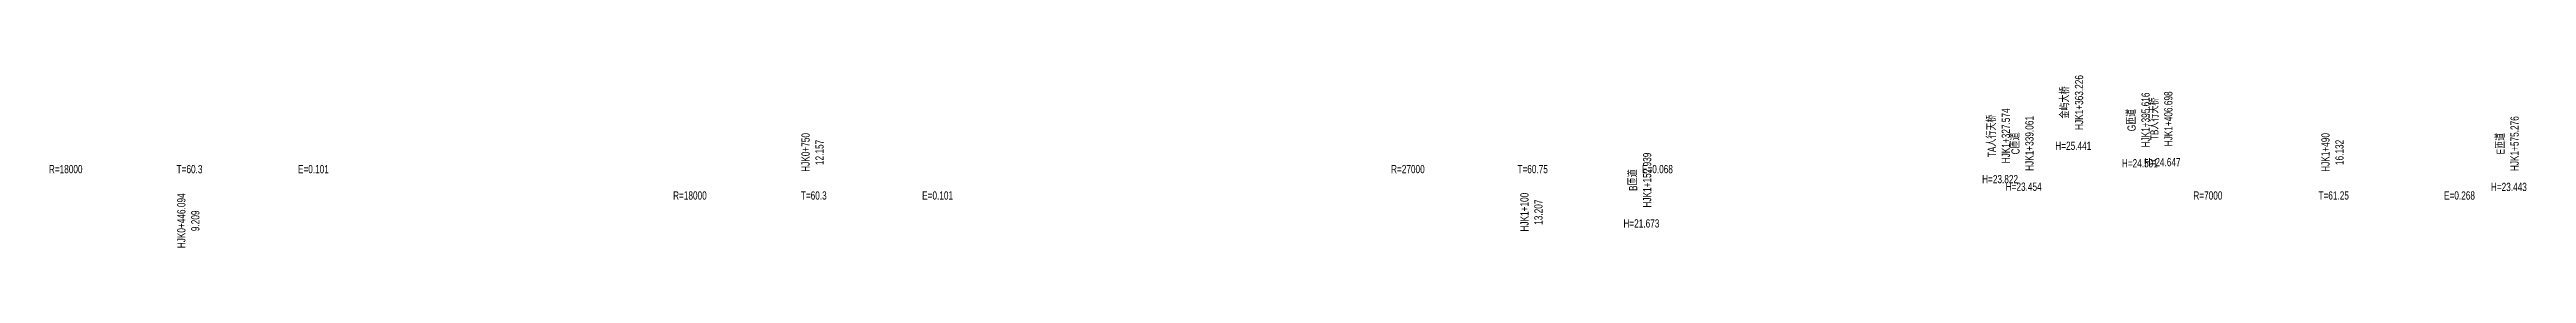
# Model space of a CAD drawing. Extents: x 0 to 558779, y 0 to 2762081.
# Drawn here: x 528106 to 529312, y 2756433 to 2756517 of the extents above; entities that cross this region are included whole.
import ezdxf
from ezdxf.enums import TextEntityAlignment as Align

# ---------------------------------------------------------------- set-up
doc = ezdxf.new("R2010")
doc.units = 0
doc.header["$LTSCALE"] = 20
doc.linetypes.add('HIDDEN', pattern=[0.375, 0.25, -0.125])
doc.layers.add('ZdmBz-海江大道（2000坐标）', color=3, linetype='Continuous')
doc.styles.get("Standard").update_dxf_attribs({"font": 'fsdb_e.shx', "width": 0.7, "bigfont": 'hzdx.shx'})

msp = doc.modelspace()

# ---------------------------------------------------------------- texts
at = {"layer": 'ZdmBz-海江大道（2000坐标）', "width": 0.75001}
for s, p in [('HJK1+363.226', (529091.748, 2756503.773)), ('HJK1+395.616', (529124.138, 2756495.273)), ('HJK1+406.698', (529135.22, 2756495.833)), ('HJK1+327.574', (529056.096, 2756487.583)), ('HJK1+339.061', (529067.583, 2756483.903)), ('HJK1+575.276', (529303.798, 2756483.793)), ('HJK1+152.939', (528881.461, 2756466.093))]:
    msp.add_text(s, height=4, rotation=90, dxfattribs=at).set_placement(p, align=Align.TOP_CENTER)
for s, p in [('金屿大桥', (529090.148, 2756503.773)), ('TB人行天桥', (529133.62, 2756495.833)), ('TA人行天桥', (529054.496, 2756487.583)), ('G匝道', (529122.538, 2756495.273)), ('C匝道', (529065.983, 2756483.903)), ('E匝道', (529302.198, 2756483.793)), ('B匝道', (528879.861, 2756466.093))]:
    msp.add_text(s, height=4, rotation=90, dxfattribs=at).set_placement(p, align=Align.BOTTOM_CENTER)
at = {"layer": 'ZdmBz-海江大道（2000坐标）', "linetype": 'HIDDEN', "width": 0.75001}
for s, p in [('HJK0+750', (528476.922, 2756479.543)), ('HJK1+490', (529216.922, 2756479.543)), ('HJK0+446.094', (528173.016, 2756446.343)), ('HJK1+100', (528826.922, 2756450.543))]:
    msp.add_text(s, height=4, rotation=90, dxfattribs=at).set_placement(p, align=Align.BOTTOM_CENTER)
for s, p in [('12.157', (528478.522, 2756479.543)), ('16.132', (529218.522, 2756479.543)), ('13.207', (528828.522, 2756450.543)), ('9.209', (528174.616, 2756446.343))]:
    msp.add_text(s, height=4, rotation=90, dxfattribs=at).set_placement(p, align=Align.TOP_CENTER)
at = {"layer": 'ZdmBz-海江大道（2000坐标）', "width": 0.75001}
for s, p in [('H=25.441', (529090.948, 2756482.773)), ('H=23.822', (529055.296, 2756466.583)), ('H=24.591', (529123.338, 2756474.273)), ('H=24.647', (529134.42, 2756474.833)), ('H=23.454', (529066.783, 2756462.903)), ('H=23.443', (529302.998, 2756462.793)), ('H=21.673', (528880.661, 2756445.093))]:
    msp.add_text(s, height=4, dxfattribs=at).set_placement(p, align=Align.MIDDLE_CENTER)
at = {"layer": 'ZdmBz-海江大道（2000坐标）', "linetype": 'HIDDEN', "width": 0.75001}
for s, p in [('R=18000', (528113.516, 2756471.443)), ('T=60.3', (528173.816, 2756471.443)), ('E=0.101', (528234.116, 2756471.443)), ('R=27000', (528766.972, 2756471.443)), ('T=60.75', (528827.722, 2756471.443)), ('E=0.068', (528888.472, 2756471.443)), ('R=18000', (528417.422, 2756458.643)), ('T=60.3', (528477.722, 2756458.643)), ('E=0.101', (528538.022, 2756458.643)), ('R=7000', (529156.472, 2756458.643)), ('T=61.25', (529217.722, 2756458.643)), ('E=0.268', (529278.972, 2756458.643))]:
    msp.add_text(s, height=4, dxfattribs=at).set_placement(p, align=Align.MIDDLE_CENTER)

doc.saveas('drawing.dxf')
